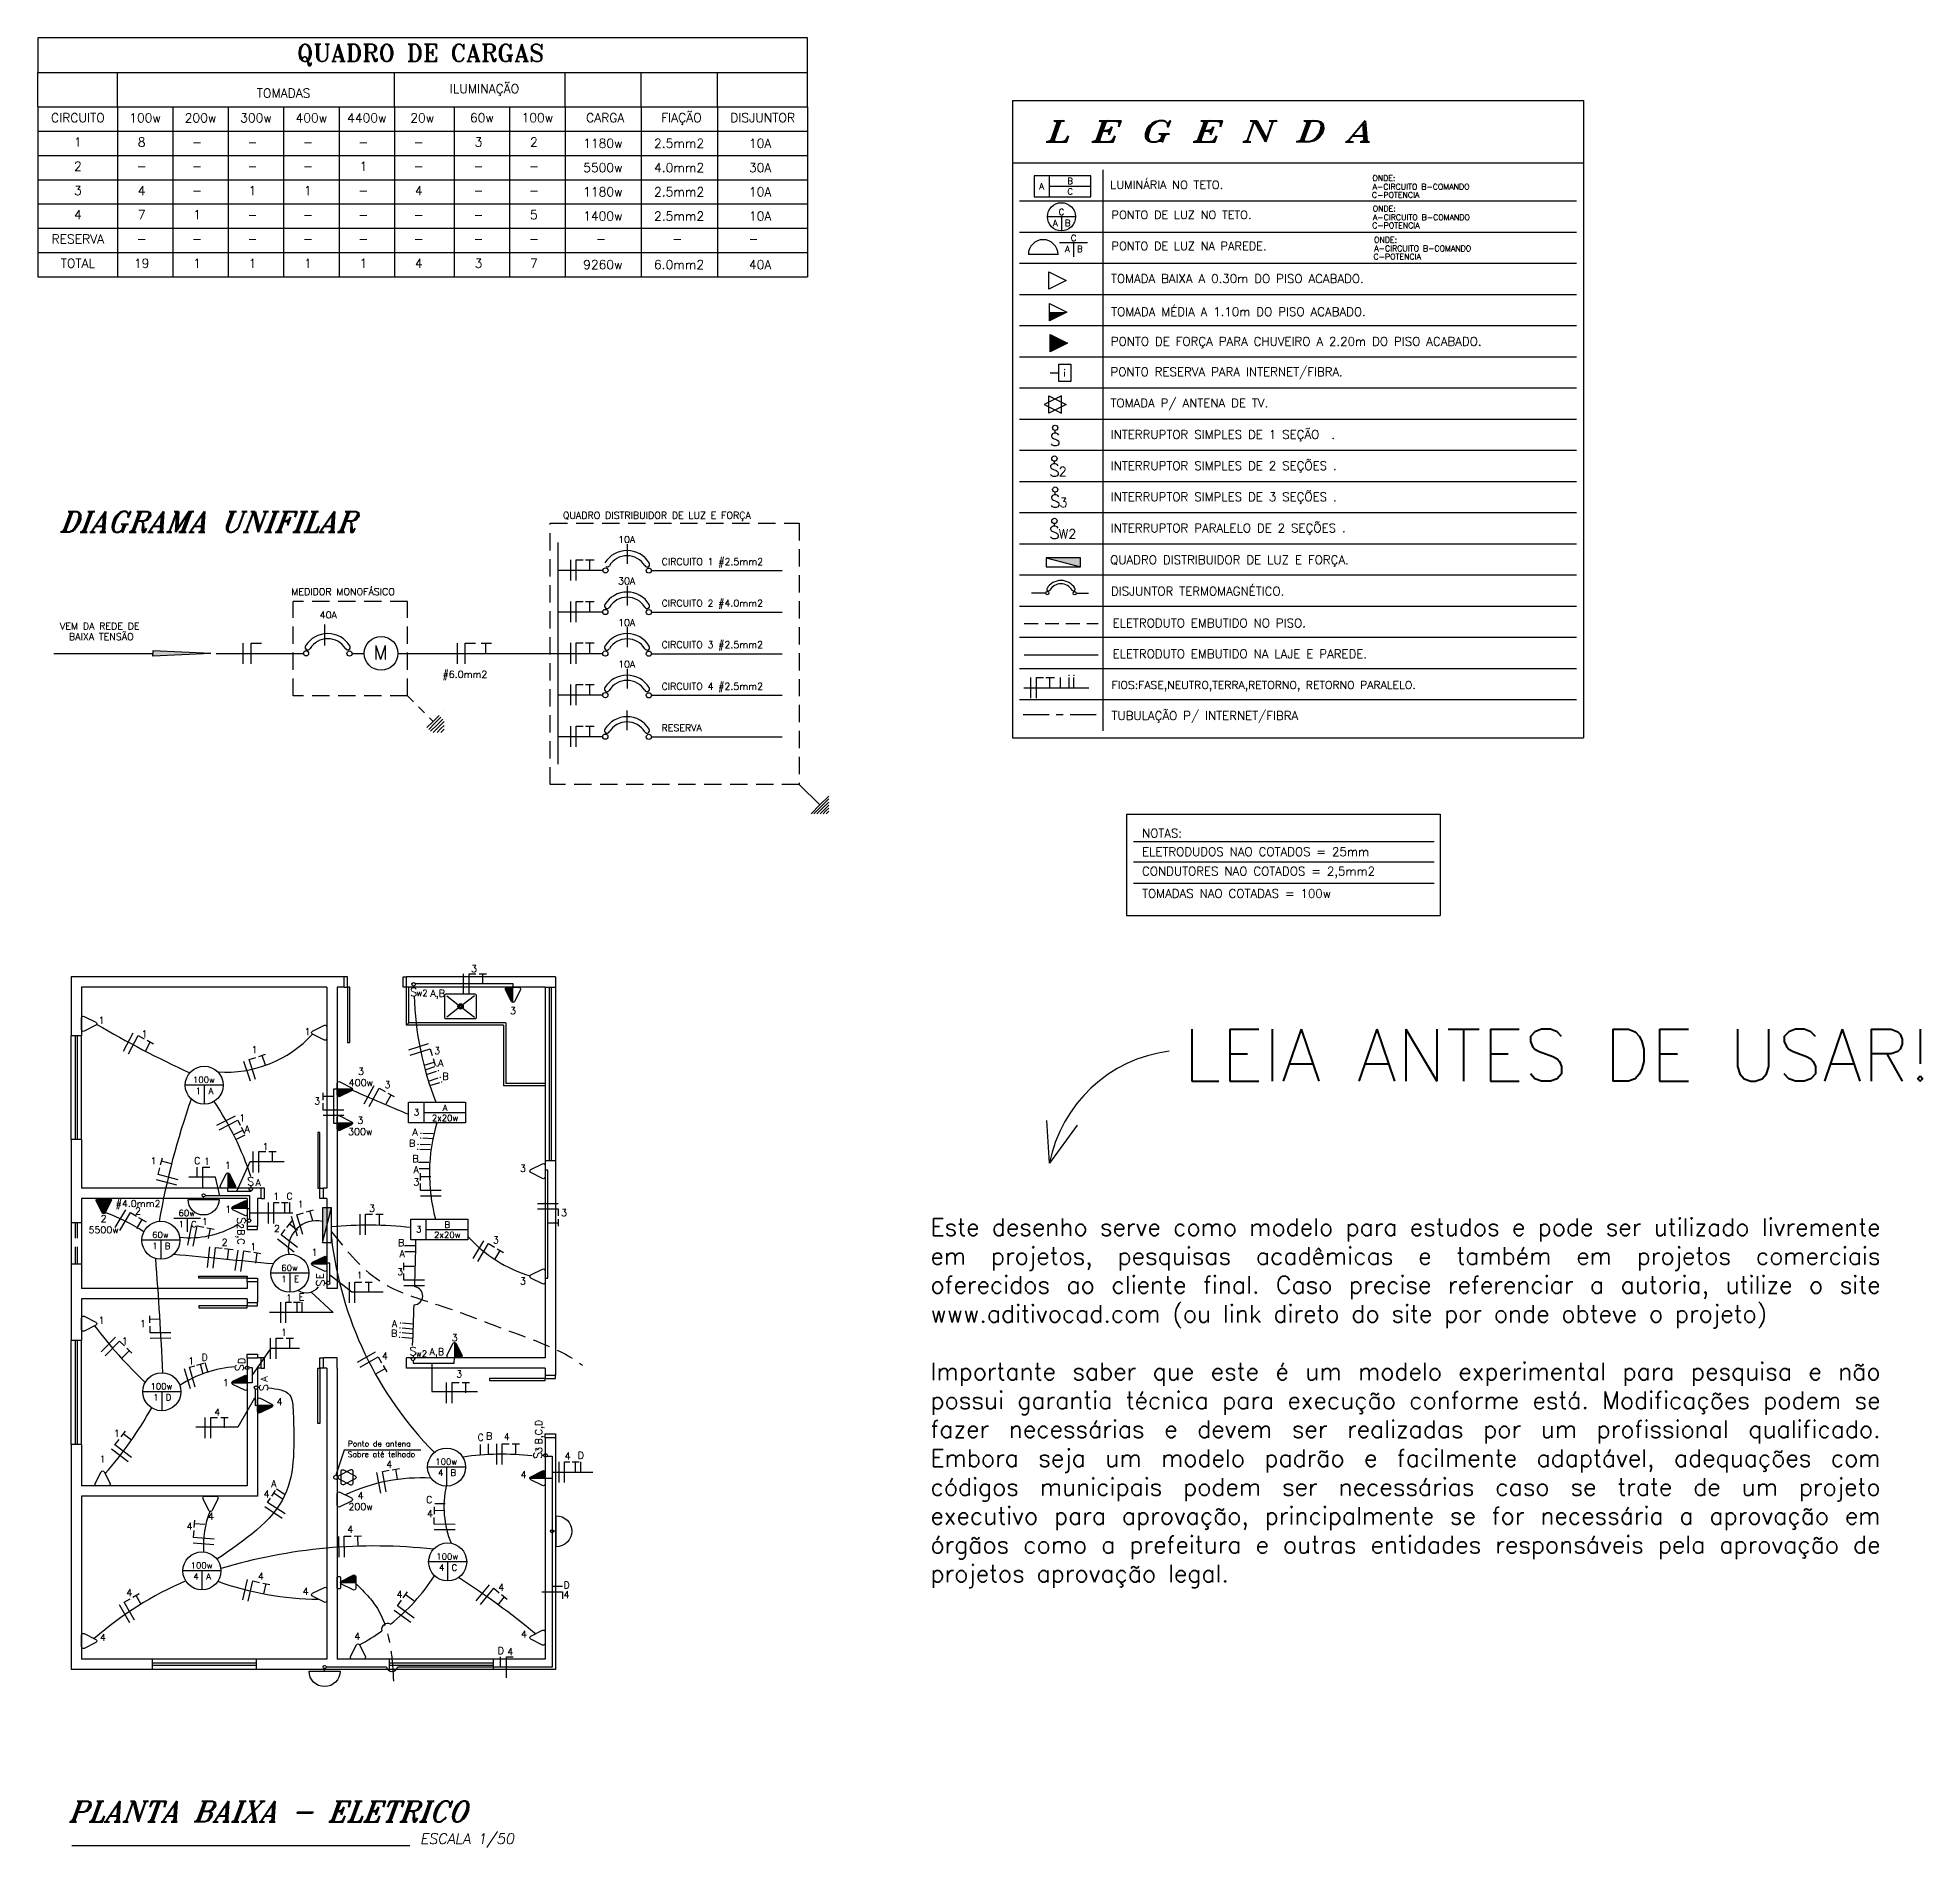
# Model space of a CAD drawing. Extents: x -22.8 to 4.4, y -6.9 to 19.2.
import ezdxf
from ezdxf.enums import TextEntityAlignment as Align

# ---------------------------------------------------------------- set-up
doc = ezdxf.new("R2010")
doc.units = 0
doc.header["$MEASUREMENT"] = 0
doc.linetypes.add('CENTER2', pattern=[1.125, 0.75, -0.125, 0.125, -0.125])
doc.linetypes.add('HIDDEN', pattern=[0.375, 0.25, -0.125])
doc.layers.get('0').update_dxf_attribs({"linetype": 'CONTINUOUS'})
for name, color, linetype in [('BANHO_COZINHA', 7, 'CONTINUOUS'), ('COTAS', 1, 'CONTINUOUS'), ('DIAGRAMA', 5, 'CONTINUOUS'), ('ELETRODUTOS', 5, 'CONTINUOUS'), ('FIACAO', 1, 'CONTINUOUS'), ('JANELAS', 7, 'CONTINUOUS'), ('LEGENDA', 5, 'CONTINUOUS'), ('LUMINARIAS', 6, 'CONTINUOUS'), ('PAREDE', 7, 'CONTINUOUS'), ('PAREDE-BAIXA', 7, 'CONTINUOUS'), ('PORTAS', 7, 'CONTINUOUS'), ('TEXTO0', 7, 'CONTINUOUS'), ('TEXTO1', 2, 'CONTINUOUS'), ('TEXTO2', 6, 'CONTINUOUS'), ('TOMADAS', 6, 'CONTINUOUS')]:
    doc.layers.add(name, color=color, linetype=linetype)
doc.styles.add('ROMANS', font='romans', dxfattribs={"height": 0.18})
doc.styles.add('ROMANT', font='romant', dxfattribs={"height": 0.6})
doc.styles.add('TEXTO0', font='romans.shx')
doc.styles.add('TEXTO1', font='romant.shx')

msp = doc.modelspace()

# ---------------------------------------------------------------- texts
at = {"layer": 'COTAS', "style": 'TEXTO0'}
msp.add_text('LEIA ANTES DE USAR!', height=0.75, dxfattribs=at).set_placement((-6.244, 4.158))
at = {"layer": 'DIAGRAMA', "style": 'TEXTO0'}
msp.add_text('M', height=0.2, dxfattribs=at).set_placement((-17.931, 10.248))
at = {"layer": 'TEXTO0'}
for s, height, style, p in [('ILUMINAÇÃO', 0.13, 'TEXTO1', (-16.328, 18.484)), ('TOMADAS', 0.13, 'TEXTO1', (-19.227, 18.422)), ('CIRCUITO', 0.13, 'TEXTO1', (-22.197, 18.066)), ('100w', 0.13, 'TEXTO1', (-21.226, 18.065)), ('200w', 0.13, 'TEXTO1', (-20.426, 18.065)), ('300w', 0.13, 'TEXTO1', (-19.626, 18.065)), ('400w', 0.13, 'TEXTO1', (-18.826, 18.065)), ('4400w', 0.13, 'TEXTO1', (-18.026, 18.065)), ('20w', 0.13, 'TEXTO1', (-17.226, 18.065)), ('60w', 0.13, 'TEXTO1', (-16.364, 18.066)), ('100w', 0.13, 'TEXTO1', (-15.564, 18.066)), ('CARGA', 0.13, 'TEXTO1', (-14.585, 18.066)), ('FIAÇÃO', 0.13, 'TEXTO1', (-13.485, 18.066)), ('DISJUNTOR', 0.13, 'TEXTO1', (-12.313, 18.068)), ('1', 0.13, 'TEXTO1', (-22.197, 17.716)), ('8', 0.13, 'TEXTO1', (-21.276, 17.716)), ('-', 0.13, 'TEXTO1', (-20.476, 17.716)), ('-', 0.13, 'TEXTO1', (-19.676, 17.716)), ('-', 0.13, 'TEXTO1', (-18.876, 17.716)), ('-', 0.13, 'TEXTO1', (-18.076, 17.716)), ('-', 0.13, 'TEXTO1', (-17.276, 17.716)), ('3', 0.13, 'TEXTO1', (-16.414, 17.716)), ('2', 0.13, 'TEXTO1', (-15.614, 17.716)), ('1180w', 0.13, 'TEXTO1', (-14.618, 17.697)), ('2.5mm2', 0.13, 'TEXTO1', (-13.518, 17.697)), ('10A', 0.13, 'TEXTO1', (-12.348, 17.697)), ('2', 0.13, 'TEXTO1', (-22.197, 17.366)), ('1', 0.13, 'TEXTO1', (-18.076, 17.366)), ('5500w', 0.13, 'TEXTO1', (-14.618, 17.347)), ('4.0mm2', 0.13, 'TEXTO1', (-13.518, 17.347)), ('30A', 0.13, 'TEXTO1', (-12.348, 17.347)), ('-', 0.13, 'TEXTO1', (-21.276, 17.366)), ('-', 0.13, 'TEXTO1', (-20.476, 17.366)), ('-', 0.13, 'TEXTO1', (-19.676, 17.366)), ('-', 0.13, 'TEXTO1', (-18.876, 17.366)), ('-', 0.13, 'TEXTO1', (-17.276, 17.366)), ('-', 0.13, 'TEXTO1', (-16.414, 17.366)), ('-', 0.13, 'TEXTO1', (-15.614, 17.366)), ('B', 0.09, 'TEXTO0', (-7.873, 17.152)), ('3', 0.13, 'TEXTO1', (-22.197, 17.016)), ('4', 0.13, 'TEXTO1', (-21.276, 17.016)), ('-', 0.13, 'TEXTO1', (-20.476, 17.016)), ('1', 0.13, 'TEXTO1', (-19.676, 17.016)), ('1', 0.13, 'TEXTO1', (-18.876, 17.016)), ('-', 0.13, 'TEXTO1', (-18.076, 17.016)), ('4', 0.13, 'TEXTO1', (-17.276, 17.016)), ('-', 0.13, 'TEXTO1', (-16.414, 17.016)), ('-', 0.13, 'TEXTO1', (-15.614, 17.016)), ('1180w', 0.13, 'TEXTO1', (-14.618, 16.997)), ('2.5mm2', 0.13, 'TEXTO1', (-13.518, 16.997)), ('10A', 0.13, 'TEXTO1', (-12.348, 16.997)), ('A', 0.09, 'TEXTO0', (-8.285, 17.077)), ('C', 0.09, 'TEXTO0', (-7.873, 17.002)), ('4', 0.13, 'TEXTO1', (-22.197, 16.666)), ('7', 0.13, 'TEXTO1', (-21.276, 16.666)), ('1', 0.13, 'TEXTO1', (-20.476, 16.666)), ('-', 0.13, 'TEXTO1', (-19.676, 16.666)), ('-', 0.13, 'TEXTO1', (-18.876, 16.666)), ('-', 0.13, 'TEXTO1', (-18.076, 16.666)), ('-', 0.13, 'TEXTO1', (-17.276, 16.666)), ('-', 0.13, 'TEXTO1', (-16.414, 16.666)), ('5', 0.13, 'TEXTO1', (-15.614, 16.666)), ('1400w', 0.13, 'TEXTO1', (-14.619, 16.647)), ('2.5mm2', 0.13, 'TEXTO1', (-13.518, 16.647)), ('10A', 0.13, 'TEXTO1', (-12.348, 16.647)), ('C', 0.09, 'TEXTO0', (-7.999, 16.707)), ('RESERVA', 0.13, 'TEXTO1', (-22.197, 16.316)), ('A', 0.09, 'TEXTO0', (-8.089, 16.547)), ('B', 0.09, 'TEXTO0', (-7.909, 16.547)), ('C', 0.09, 'TEXTO0', (-7.823, 16.331)), ('-', 0.13, 'TEXTO1', (-21.276, 16.316)), ('-', 0.13, 'TEXTO1', (-20.476, 16.316)), ('-', 0.13, 'TEXTO1', (-19.676, 16.316)), ('-', 0.13, 'TEXTO1', (-18.876, 16.316)), ('-', 0.13, 'TEXTO1', (-18.076, 16.316)), ('-', 0.13, 'TEXTO1', (-17.276, 16.316)), ('-', 0.13, 'TEXTO1', (-16.414, 16.316)), ('-', 0.13, 'TEXTO1', (-15.614, 16.316)), ('-', 0.13, 'TEXTO1', (-14.644, 16.316)), ('-', 0.13, 'TEXTO1', (-13.544, 16.316)), ('-', 0.13, 'TEXTO1', (-12.444, 16.316)), ('A', 0.09, 'TEXTO0', (-7.913, 16.171)), ('B', 0.09, 'TEXTO0', (-7.733, 16.171)), ('TOTAL', 0.13, 'TEXTO1', (-22.197, 15.966)), ('19', 0.13, 'TEXTO1', (-21.276, 15.966)), ('1', 0.13, 'TEXTO1', (-20.476, 15.966)), ('1', 0.13, 'TEXTO1', (-19.676, 15.966)), ('1', 0.13, 'TEXTO1', (-18.876, 15.966)), ('1', 0.13, 'TEXTO1', (-18.076, 15.966)), ('4', 0.13, 'TEXTO1', (-17.276, 15.966)), ('3', 0.13, 'TEXTO1', (-16.414, 15.966)), ('7', 0.13, 'TEXTO1', (-15.614, 15.966)), ('9260w', 0.13, 'TEXTO1', (-14.619, 15.947)), ('6.0mm2', 0.13, 'TEXTO1', (-13.519, 15.947)), ('40A', 0.13, 'TEXTO1', (-12.349, 15.947))]:
    msp.add_text(s, height=height, dxfattribs=dict(at, style=style)).set_placement(p, align=Align.MIDDLE)
for s, height, style, p in [('LUMINÁRIA NO TETO.', 0.12, 'ROMANT', (-7.295, 17.038)), ('ONDE:', 0.0825, 'ROMANS', (-3.511, 17.154)), ('C-POTENCIA', 0.0825, 'ROMANS', (-3.518, 16.911)), ('A-CIRCUITO B-COMANDO', 0.0825, 'ROMANS', (-3.509, 17.029)), ('PONTO DE LUZ NO TETO.', 0.12, 'ROMANT', (-7.276, 16.605)), ('A-CIRCUITO B-COMANDO', 0.0825, 'ROMANS', (-3.504, 16.588)), ('ONDE:', 0.0825, 'ROMANS', (-3.506, 16.713)), ('C-POTENCIA', 0.0825, 'ROMANS', (-3.514, 16.47)), ('ONDE:', 0.0825, 'ROMANS', (-3.487, 16.263)), ('PONTO DE LUZ NA PAREDE.', 0.12, 'ROMANT', (-7.276, 16.155)), ('C-POTENCIA', 0.0825, 'ROMANS', (-3.495, 16.02)), ('A-CIRCUITO B-COMANDO', 0.0825, 'ROMANS', (-3.485, 16.138)), ('TOMADA BAIXA A 0.30m DO PISO ACABADO.', 0.125, 'ROMANT', (-7.284, 15.682)), ('TOMADA MÉDIA A 1.10m DO PISO ACABADO.', 0.125, 'ROMANT', (-7.281, 15.204)), ('PONTO DE FORÇA PARA CHUVEIRO A 2.20m DO PISO ACABADO.', 0.125, 'ROMANT', (-7.287, 14.775)), ('PONTO RESERVA PARA INTERNET/FIBRA.', 0.125, 'ROMANT', (-7.291, 14.336)), ('TOMADA P/ ANTENA DE TV.', 0.125, 'ROMANT', (-7.291, 13.886)), ('INTERRUPTOR SIMPLES DE 1 SEÇÃO  .', 0.125, 'ROMANT', (-7.288, 13.431)), ('INTERRUPTOR SIMPLES DE 2 SEÇÕES .', 0.125, 'ROMANT', (-7.288, 12.981)), ('INTERRUPTOR SIMPLES DE 3 SEÇÕES .', 0.125, 'ROMANT', (-7.288, 12.531)), ('QUADRO DISTRIBUIDOR DE LUZ E FORÇA', 0.1, 'TEXTO0', (-15.196, 12.276)), ('INTERRUPTOR PARALELO DE 2 SEÇÕES .', 0.125, 'ROMANT', (-7.288, 12.081)), ('CIRCUITO 1 #2.5mm2', 0.1, 'TEXTO0', (-13.771, 11.609)), ('QUADRO DISTRIBUIDOR DE LUZ E FORÇA.', 0.125, 'ROMANT', (-7.296, 11.622)), ('MEDIDOR MONOFÁSICO', 0.1, 'TEXTO0', (-19.117, 11.173)), ('DISJUNTOR TERMOMAGNÉTICO.', 0.125, 'ROMANT', (-7.284, 11.169)), ('CIRCUITO 2 #4.0mm2', 0.1, 'TEXTO0', (-13.772, 11.009)), ('VEM DA REDE DE', 0.1, 'TEXTO0', (-22.455, 10.677)), ('BAIXA TENSÃO', 0.1, 'TEXTO0', (-22.326, 10.525)), ('ELETRODUTO EMBUTIDO NO PISO.', 0.125, 'ROMANT', (-7.262, 10.709)), ('CIRCUITO 3 #2.5mm2', 0.1, 'TEXTO0', (-13.772, 10.409)), ('ELETRODUTO EMBUTIDO NA LAJE E PAREDE.', 0.125, 'ROMANT', (-7.262, 10.264)), ('#6.0mm2', 0.1, 'TEXTO0', (-16.933, 9.982)), ('CIRCUITO 4 #2.5mm2', 0.1, 'TEXTO0', (-13.772, 9.809)), ('FIOS:FASE,NEUTRO,TERRA,RETORNO, RETORNO PARALELO.', 0.115, 'ROMANT', (-7.276, 9.82)), ('TUBULAÇÃO P/ INTERNET/FIBRA', 0.125, 'ROMANT', (-7.276, 9.373)), ('RESERVA', 0.1, 'TEXTO0', (-13.772, 9.209)), ('NOTAS:', 0.125, 'ROMANT', (-6.836, 7.675)), ('ELETRODUDOS NAO COTADOS = 25mm', 0.125, 'ROMANT', (-6.836, 7.408)), ('CONDUTORES NAO COTADOS = 2,5mm2', 0.125, 'ROMANT', (-6.836, 7.127)), ('TOMADAS NAO COTADAS = 100w', 0.125, 'ROMANT', (-6.836, 6.805)), ('A,B', 0.1, 'TEXTO0', (-17.109, 5.377)), ('A', 0.1, 'TEXTO0', (-19.632, 2.645)), ('A,B', 0.1, 'TEXTO0', (-17.121, 0.203)), ('Ponto de antena', 0.08, 'TEXTO0', (-18.301, -1.115)), ('Sobre até telhado', 0.08, 'TEXTO0', (-18.301, -1.268))]:
    msp.add_text(s, height=height, dxfattribs=dict(at, style=style)).set_placement(p)
at = {"layer": 'TEXTO0', "style": 'TEXTO0'}
for s, p in [('10A', (-14.275, 11.928)), ('30A', (-14.275, 11.328)), ('40A', (-18.582, 10.84)), ('10A', (-14.275, 10.728)), ('10A', (-14.275, 10.128)), ('3', (-16.478, 5.731)), ('3', (-15.916, 5.128)), ('1', (-21.857, 4.987)), ('1', (-18.882, 4.823)), ('1', (-21.236, 4.789)), ('1', (-19.648, 4.562)), ('3', (-17.01, 4.547)), ('A', (-16.96, 4.372)), ('400w', (-18.111, 4.088)), ('3', (-18.111, 4.25)), ('3', (-17.727, 4.057)), ('B', (-16.89, 4.178)), ('3', (-18.742, 3.823)), ('1', (-19.824, 3.578)), ('3', (-18.12, 3.543)), ('A', (-19.752, 3.416)), ('300w', (-18.12, 3.381)), ('B', (-17.371, 3.213)), ('A', (-17.33, 3.374)), ('1', (-21.105, 2.958)), ('C', (-20.474, 2.959)), ('1', (-20.333, 2.95)), ('1', (-20.032, 2.894)), ('1', (-19.49, 3.164)), ('B', (-17.322, 2.988)), ('A', (-17.313, 2.83)), ('3', (-17.311, 2.651)), ('3', (-15.773, 2.85)), ('#4.0mm2', (-21.328, 2.342)), ('1', (-19.336, 2.444)), ('C', (-19.141, 2.448)), ('2', (-21.824, 2.124)), ('2', (-21.328, 2.233)), ('1', (-20.363, 2.082)), ('1', (-20.028, 2.258)), ('1', (-18.981, 2.333)), ('3', (-17.95, 2.271)), ('3', (-15.179, 2.21)), ('5500w', (-21.824, 1.962)), ('2', (-19.324, 1.981)), ('3', (-16.163, 1.815)), ('2', (-20.078, 1.78)), ('1', (-19.666, 1.718)), ('1', (-18.781, 1.636)), ('B', (-17.53, 1.775)), ('A', (-17.515, 1.619)), ('1', (-18.129, 1.308)), ('3', (-17.545, 1.356)), ('E', (-18.969, 0.991)), ('3', (-15.773, 1.223)), ('1', (-19.149, 0.977)), ('1', (-21.857, 0.657)), ('1', (-21.258, 0.607)), ('1', (-19.222, 0.481)), ('A', (-17.625, 0.606)), ('B', (-17.631, 0.47)), ('1', (-21.519, 0.356)), ('3', (-16.758, 0.405)), ('1', (-20.563, 0.068)), ('D', (-20.367, 0.123)), ('4', (-17.765, 0.14)), ('1', (-20.062, -0.243)), ('3', (-16.693, -0.118)), ('4', (-19.286, -0.517)), ('4', (-20.187, -0.67)), ('1', (-21.635, -0.975)), ('C', (-16.383, -1.032)), ('B', (-16.259, -1.015)), ('4', (-16.006, -1.023)), ('1', (-21.84, -1.348)), ('4', (-17.702, -1.423)), ('4', (-15.127, -1.303)), ('D', (-14.937, -1.295)), ('A', (-19.368, -1.703)), ('4', (-15.765, -1.574)), ('4', (-19.474, -1.853)), ('4', (-18.115, -1.874)), ('C', (-17.125, -1.933)), ('4', (-20.275, -2.173)), ('200w', (-18.115, -2.035)), ('4', (-17.114, -2.135)), ('4', (-20.584, -2.316)), ('4', (-18.267, -2.361)), ('4', (-19.556, -3.038)), ('4', (-21.454, -3.276)), ('4', (-18.909, -3.256)), ('4', (-17.555, -3.298)), ('4', (-16.086, -3.197)), ('4', (-15.142, -3.303)), ('D', (-15.142, -3.164)), ('4', (-18.162, -3.907)), ('4', (-15.757, -3.875)), ('4', (-21.837, -3.923)), ('D', (-16.091, -4.113)), ('4', (-15.957, -4.128))]:
    msp.add_text(s, height=0.1, dxfattribs=at).set_placement(p, align=Align.CENTER)
for s, rotation, p in [('B,C', 270, (-19.894, 2.022)), ('E', 90, (-18.652, 1.302)), ('D', 90, (-19.783, 0.075)), ('A', 90, (-19.458, -0.18)), ('B,C,D', 90, (-15.494, -1.087))]:
    msp.add_text(s, height=0.1, rotation=rotation, dxfattribs=at).set_placement(p)
at = {"layer": 'TEXTO0', "style": 'ROMANT', "oblique": 10}
msp.add_text('ESCALA 1/50', height=0.15, dxfattribs=at).set_placement((-16.578, -6.788), align=Align.MIDDLE)
at = {"layer": 'TEXTO1', "insert": (-9.889, 2.177), "char_height": 0.25, "width": 14.85738, "attachment_point": 1, "style": 'TEXTO0'}
msp.add_mtext('\\pxqj;Este desenho serve como modelo para estudos e pode ser utilizado livremente em projetos, pesquisas acadêmicas e também em projetos comerciais oferecidos ao cliente final. Caso precise referenciar a autoria, utilize o site www.aditivocad.com (ou link direto do site por onde obteve o projeto)^J^JImportante saber que este é um modelo experimental para pesquisa e não possui garantia técnica para execução conforme está. Modificações podem se fazer necessárias e devem ser realizadas por um profissional qualificado. Embora seja um modelo padrão e facilmente adaptável, adequações com códigos municipais podem ser necessárias caso se trate de um projeto executivo para aprovação, principalmente se for necessária a aprovação em órgãos como a prefeitura e outras entidades responsáveis pela aprovação de projetos aprovação legal.', dxfattribs=at)
at = {"layer": 'TEXTO2', "style": 'TEXTO1'}
msp.add_text('QUADRO DE CARGAS', height=0.25, dxfattribs=at).set_placement((-17.251, 18.972), align=Align.MIDDLE)
at = {"layer": 'TEXTO2', "style": 'ROMANT', "oblique": 20, "width": 1.5}
msp.add_text('L E G E N D A ', height=0.3, dxfattribs=at).set_placement((-8.256, 17.721))
at = {"layer": 'TEXTO2', "style": 'ROMANT', "oblique": 20}
for s, p in [('DIAGRAMA UNIFILAR', (-22.473, 12.084)), ('PLANTA BAIXA - ELETRICO', (-22.343, -6.535))]:
    msp.add_text(s, height=0.3, dxfattribs=at).set_placement(p)
at = {"layer": 'TOMADAS', "color": 6, "style": 'TEXTO0'}
msp.add_text('i', height=0.1, dxfattribs=at).set_placement((-7.97, 14.33))
at = {"layer": 'TOMADAS', "style": 'ROMANT'}
for height, p in [(0.18, (-8.09, 13.422)), (0.18, (-8.101, 12.979)), (0.18, (-8.09, 12.532)), (0.18, (-8.101, 12.079)), (0.12, (-17.36, 0.26))]:
    msp.add_text('S', height=height, dxfattribs=at).set_placement(p, align=Align.MIDDLE)
for s, height, p in [('2', 0.135, (-8.039, 12.891)), ('3', 0.135, (-8.028, 12.444)), ('W2', 0.135, (-8.039, 11.991)), ('w2', 0.09, (-17.318, 0.179))]:
    msp.add_text(s, height=height, dxfattribs=at).set_placement(p)
msp.add_text('S', height=0.12, rotation=90, dxfattribs=at).set_placement((-15.558, -1.243), align=Align.MIDDLE)
msp.add_text('3', height=0.09, rotation=90, dxfattribs=at).set_placement((-15.496, -1.201))

# ---------------------------------------------------------------- blocks, each defined once
blk = doc.blocks.new('TM_B')
at = {"layer": 'TOMADAS', "color": 6}
blk.add_lwpolyline([(0, -0.169), (0, 0.169, -0.557537), (0.072, 0.214), (0.411, 0.045, -0.618034), (0.411, -0.045), (0.072, -0.214, -0.557537)], format="xyb", close=True, dxfattribs=at)
blk = doc.blocks.new('TM_M')
at = {"layer": 'TOMADAS', "linetype": 'Continuous'}
blk.add_hatch(color=256, dxfattribs=at).paths.add_polyline_path([(0.411, -0.045, 0.284079), (0.438, 0), (0, 0), (0, -0.169, 0.557537), (0.072, -0.214)])
at = {"layer": 'TOMADAS'}
blk.add_line((0.438, 0), (0, 0), dxfattribs=at)
at = {"layer": 'TOMADAS', "color": 6}
blk.add_lwpolyline([(0, -0.169), (0, 0.169, -0.557537), (0.072, 0.214), (0.411, 0.045, -0.618034), (0.411, -0.045), (0.072, -0.214, -0.557537)], format="xyb", close=True, dxfattribs=at)
blk = doc.blocks.new('LUM_INC')
at = {"layer": 'LUMINARIAS'}
blk.add_circle((0, 0), 0.549, dxfattribs=at)
at = {"layer": 'TEXTO0'}
for p, q in [((0.549, 0), (-0.549, 0)), ((0, 0), (0, -0.549))]:
    blk.add_line(p, q, dxfattribs=at)
at = {"layer": 'TEXTO0', "style": 'TEXTO0'}
for tag, p in [('C', (-0.01, 0.156)), ('A', (-0.17, -0.164)), ('B', (0.194, -0.164))]:
    blk.add_attdef(tag, text='', height=0.18, dxfattribs=at).set_placement(p, align=Align.MIDDLE)
blk = doc.blocks.new('INT_1')
at = {"layer": 'TOMADAS'}
blk.add_line((0, -0.104), (0, -0.051), dxfattribs=at)
blk.add_circle((0, 0), 0.0508, dxfattribs=at)
at = {"layer": 'TOMADAS', "style": 'ROMANT'}
blk.add_text('S', height=0.24, dxfattribs=at).set_placement((-0.001, -0.224), align=Align.MIDDLE)
blk = doc.blocks.new('LUM_ARAN')
at = {"layer": 'LUMINARIAS'}
blk.add_line((0, 0.121), (0, 0.044), dxfattribs=at)
blk.add_lwpolyline([(0.448, 0.121), (-0.448, 0.121, -1)], format="xyb", close=True, dxfattribs=at)
blk.add_circle((0, 0), 0.0442, dxfattribs=at)
blk = doc.blocks.new('POT_ARAN')
at = {"layer": 'TEXTO0'}
for p, q in [((0.382, 0), (-0.382, 0)), ((0, 0), (0, -0.382))]:
    blk.add_line(p, q, dxfattribs=at)
at = {"layer": 'TEXTO0', "style": 'TEXTO0'}
for tag, p in [('C', (-0.01, 0.156)), ('A', (-0.17, -0.164)), ('B', (0.194, -0.164))]:
    blk.add_attdef(tag, text='', height=0.18, dxfattribs=at).set_placement(p, align=Align.MIDDLE)
blk = doc.blocks.new('INT_2')
at = {"layer": 'TOMADAS'}
blk.add_line((0, -0.104), (0, -0.051), dxfattribs=at)
blk.add_circle((0, 0), 0.0508, dxfattribs=at)
at = {"layer": 'TOMADAS', "style": 'ROMANT'}
blk.add_text('S', height=0.24, dxfattribs=at).set_placement((-0.001, -0.224), align=Align.MIDDLE)
blk.add_text('2', height=0.18, dxfattribs=at).set_placement((0.082, -0.34))
blk = doc.blocks.new('QDLF')
at = {"layer": 'TOMADAS'}
blk.add_line((-0.5, 0.13), (0.5, -0.13), dxfattribs=at)
blk.add_lwpolyline([(-0.5, -0.13), (0.5, -0.13), (0.5, 0.13), (-0.5, 0.13)], close=True, dxfattribs=at)
blk.add_solid([(0.5, -0.13), (0.5, 0.13), (0.5, -0.13), (-0.5, 0.13)], dxfattribs=at)
blk = doc.blocks.new('APR_A')
at = {"layer": 'TOMADAS', "linetype": 'Continuous'}
blk.add_hatch(color=6, dxfattribs=at).paths.add_polyline_path([(0.071, 0.215, 0.557537), (-0.002, 0.17), (-0.002, -0.168, 0.557537), (0.071, -0.213), (0.409, -0.044, 0.618034), (0.409, 0.046)])
at = {"layer": 'TOMADAS', "color": 6}
blk.add_lwpolyline([(-0.002, -0.168), (-0.002, 0.17, -0.557537), (0.071, 0.215), (0.409, 0.046, -0.618034), (0.409, -0.044), (0.071, -0.213, -0.557537)], format="xyb", close=True, dxfattribs=at)
blk = doc.blocks.new('LUM_FLUO')
at = {"layer": 'LUMINARIAS'}
blk.add_lwpolyline([(-1.05, -0.303), (-1.05, 0.297), (0.6, 0.297), (0.6, -0.303)], close=True, dxfattribs=at)
at = {"layer": 'TEXTO0'}
for p, q in [((-0.6, -0.303), (-0.6, 0.297)), ((-0.6, 0), (0.6, 0))]:
    blk.add_line(p, q, dxfattribs=at)
at = {"layer": 'TEXTO0', "style": 'TEXTO0'}
for tag, p in [('A', (-0.817, 0.002)), ('B', (0.008, 0.133)), ('C', (0.008, -0.159))]:
    blk.add_attdef(tag, text='', height=0.18, dxfattribs=at).set_placement(p, align=Align.MIDDLE)
blk = doc.blocks.new('INT_W2')
at = {"layer": 'TOMADAS'}
blk.add_line((0, -0.104), (0, -0.051), dxfattribs=at)
blk.add_circle((0, 0), 0.0508, dxfattribs=at)
at = {"layer": 'TOMADAS', "style": 'ROMANT'}
blk.add_text('S', height=0.24, dxfattribs=at).set_placement((-0.001, -0.224), align=Align.MIDDLE)
blk.add_text('w2', height=0.18, dxfattribs=at).set_placement((0.082, -0.34))
blk = doc.blocks.new('TM_TV')
at = {"layer": 'TOMADAS', "color": 6}
for points in [[(0.498, -0.169), (0.498, 0.169, 0.557537), (0.425, 0.214), (0.087, 0.045, 0.618034), (0.087, -0.044), (0.425, -0.214, 0.557537)], [(0.15, -0.169), (0.15, 0.169, -0.557537), (0.222, 0.214), (0.56, 0.045, -0.618034), (0.56, -0.044), (0.222, -0.214, -0.557537)]]:
    blk.add_lwpolyline(points, format="xyb", close=True, dxfattribs=at)
at = {"layer": 'TOMADAS'}
blk.add_circle((0, 0), 0.0596, dxfattribs=at)
blk = doc.blocks.new('T_TELM')
at = {"layer": 'TOMADAS', "linetype": 'Continuous'}
blk.add_hatch(color=256, dxfattribs=at).paths.add_polyline_path([(-0.124, -0.045, 0.284079), (-0.096, 0), (-0.535, 0), (-0.535, -0.169, 0.557537), (-0.462, -0.214)])
at = {"layer": 'TOMADAS'}
blk.add_line((-0.096, 0), (-0.535, 0), dxfattribs=at)
at = {"layer": 'TOMADAS', "color": 6}
for points in [[(-0.535, -0.169), (-0.535, 0.169, -0.557537), (-0.462, 0.214), (-0.124, 0.045, -0.618034), (-0.124, -0.045), (-0.462, -0.214, -0.557537)], [(-0.034, -0.179), (-0.063, -0.179, -0.414214), (-0.096, -0.145), (-0.096, 0.145, -0.414214), (-0.063, 0.179), (-0.034, 0.179, -0.414214), (0, 0.145), (0, -0.145, -0.414214)]]:
    blk.add_lwpolyline(points, format="xyb", close=True, dxfattribs=at)

# ---------------------------------------------------------------- linework, layer by layer
for p, q in [((-14.27, 11.911), (-14.27, 11.625)), ((-13.959, 11.588), (-13.963, 11.585)), ((-14.27, 11.311), (-14.27, 11.025)), ((-8.198, 11.237), (-8.201, 11.239)), ((-7.811, 11.24), (-7.814, 11.238)), ((-14.574, 10.983), (-14.578, 10.986)), ((-13.959, 10.988), (-13.964, 10.985)), ((-14.27, 10.711), (-14.27, 10.425)), ((-18.894, 10.386), (-18.899, 10.388)), ((-18.28, 10.39), (-18.284, 10.387)), ((-14.574, 10.383), (-14.579, 10.386)), ((-13.96, 10.388), (-13.964, 10.385)), ((-14.27, 10.111), (-14.27, 9.825)), ((-14.575, 9.783), (-14.579, 9.786)), ((-13.96, 9.788), (-13.964, 9.785)), ((-14.271, 9.511), (-14.271, 9.225)), ((-14.575, 9.183), (-14.579, 9.186)), ((-13.96, 9.188), (-13.964, 9.185)), ((-11.783, 8.443), (-11.486, 8.146)), ((-11.486, 8.146), (-11.359, 8.273)), ((-11.465, 8.126), (-11.359, 8.232)), ((-11.443, 8.104), (-11.359, 8.188)), ((-11.486, 8.146), (-11.613, 8.019)), ((-11.465, 8.126), (-11.572, 8.019)), ((-11.443, 8.104), (-11.528, 8.019)), ((-11.421, 8.082), (-11.484, 8.019)), ((-11.399, 8.06), (-11.44, 8.019)), ((-11.421, 8.082), (-11.359, 8.144)), ((-11.399, 8.06), (-11.359, 8.1)), ((-11.377, 8.038), (-11.396, 8.019)), ((-11.377, 8.038), (-11.359, 8.056))]:
    msp.add_line(p, q)
at = {"linetype": 'HIDDEN'}
for p, q in [((-19.09, 9.722), (-19.09, 11.084)), ((-17.441, 11.084), (-19.09, 11.084)), ((-17.441, 9.722), (-17.441, 11.084)), ((-17.441, 9.722), (-19.09, 9.722)), ((-16.934, 9.215), (-16.957, 9.192)), ((-16.934, 9.215), (-16.91, 9.239))]:
    msp.add_line(p, q, dxfattribs=at)
at = {"linetype": 'HIDDEN', "ltscale": 0.5}
for p, q in [((-17.441, 9.722), (-17.07, 9.351)), ((-17.07, 9.351), (-17.229, 9.192)), ((-17.044, 9.325), (-17.177, 9.192)), ((-17.016, 9.298), (-17.122, 9.192)), ((-17.07, 9.351), (-16.91, 9.51)), ((-16.989, 9.27), (-17.067, 9.192)), ((-17.044, 9.325), (-16.91, 9.459)), ((-17.016, 9.298), (-16.91, 9.404)), ((-16.989, 9.27), (-16.91, 9.349)), ((-16.961, 9.243), (-16.91, 9.294)), ((-16.961, 9.243), (-17.012, 9.192))]:
    msp.add_line(p, q, dxfattribs=at)
for centre, radius in [((-14.582, 11.532), 0.0375), ((-13.954, 11.529), 0.0375), ((-8.203, 11.205), 0.0236), ((-7.808, 11.203), 0.0236), ((-14.583, 10.932), 0.0375), ((-13.955, 10.929), 0.0375), ((-18.903, 10.334), 0.0375), ((-18.275, 10.331), 0.0375), ((-14.583, 10.332), 0.0375), ((-13.955, 10.329), 0.0375), ((-14.583, 9.732), 0.0375), ((-13.955, 9.729), 0.0375), ((-14.583, 9.132), 0.0375), ((-13.955, 9.129), 0.0375)]:
    msp.add_circle(centre, radius)
for centre, radius, start, end in [((-14.269, 11.445), 0.374, 31.4888, 148.7056), ((-14.269, 11.445), 0.299, 31.479, 148.7459), ((-14.559, 11.621), 0.04, 241.4414, 328.7459), ((-13.98, 11.622), 0.04, 211.479, 300.8298), ((-13.984, 11.619), 0.04, 300.8298, 31.4888), ((-14.269, 10.845), 0.374, 31.4888, 148.7056), ((-8.186, 11.259), 0.0252, 148.7056, 241.4414), ((-8.006, 11.15), 0.236, 31.4888, 148.7056), ((-8.189, 11.261), 0.0252, 241.4414, 328.7459), ((-8.006, 11.15), 0.188, 31.479, 148.7459), ((-7.824, 11.262), 0.0252, 211.479, 300.8298), ((-7.826, 11.26), 0.0252, 300.8298, 31.4888), ((-14.555, 11.019), 0.04, 148.7056, 241.4414), ((-14.559, 11.021), 0.04, 241.4414, 328.7459), ((-14.269, 10.845), 0.299, 31.479, 148.7459), ((-13.98, 11.022), 0.04, 211.479, 300.8298), ((-13.984, 11.019), 0.04, 300.8298, 31.4888), ((-18.59, 10.247), 0.374, 31.4888, 148.7056), ((-14.269, 10.245), 0.374, 31.4888, 148.7056), ((-18.875, 10.421), 0.04, 148.7056, 241.4414), ((-18.88, 10.423), 0.04, 241.4414, 328.7459), ((-18.59, 10.247), 0.299, 31.479, 148.7459), ((-18.3, 10.424), 0.04, 211.479, 300.8298), ((-18.304, 10.422), 0.04, 300.8298, 31.4888), ((-14.555, 10.419), 0.04, 148.7056, 241.4414), ((-14.56, 10.421), 0.04, 241.4414, 328.7459), ((-14.269, 10.245), 0.299, 31.479, 148.7459), ((-13.98, 10.422), 0.04, 211.479, 300.8298), ((-13.984, 10.419), 0.04, 300.8298, 31.4888), ((-14.555, 9.819), 0.04, 148.7056, 241.4414), ((-14.27, 9.645), 0.374, 31.4888, 148.7056), ((-14.56, 9.821), 0.04, 241.4414, 328.7459), ((-14.27, 9.645), 0.299, 31.479, 148.7459), ((-13.98, 9.822), 0.04, 211.479, 300.8298), ((-13.985, 9.819), 0.04, 300.8298, 31.4888), ((-14.27, 9.045), 0.374, 31.4888, 148.7056), ((-14.27, 9.045), 0.299, 31.479, 148.7459), ((-14.556, 9.219), 0.04, 148.7056, 241.4414), ((-14.56, 9.221), 0.04, 241.4414, 328.7459), ((-13.981, 9.222), 0.04, 211.479, 300.8298), ((-13.985, 9.219), 0.04, 300.8298, 31.4888)]:
    msp.add_arc(centre, radius, start, end)
at = {"layer": 'BANHO_COZINHA'}
for p, q in [((-17.453, 4.965), (-17.453, 5.515)), ((-17.418, 5), (-17.418, 5.515)), ((-16.711, 5.207), (-16.872, 5.084)), ((-16.869, 5.389), (-16.711, 5.267)), ((-16.474, 5.391), (-16.634, 5.267)), ((-16.634, 5.207), (-16.474, 5.084)), ((-17.418, 5), (-17.453, 4.965)), ((-16.053, 4.965), (-17.453, 4.965)), ((-16.018, 5), (-17.418, 5)), ((-16.053, 4.965), (-16.053, 4.09)), ((-16.018, 5), (-16.018, 4.125)), ((-15.453, 4.09), (-16.053, 4.09)), ((-15.453, 4.125), (-16.018, 4.125))]:
    msp.add_line(p, q, dxfattribs=at)
msp.add_lwpolyline([(-16.623, 5.418), (-16.465, 5.418, -0.414214), (-16.447, 5.4), (-16.447, 5.075, -0.414214), (-16.465, 5.056), (-16.881, 5.056, -0.414214), (-16.899, 5.075), (-16.899, 5.4, -0.414214), (-16.881, 5.418), (-16.623, 5.418)], format="xyb", dxfattribs=at)
for radius in [0.0391, 0.024, 0.0147]:
    msp.add_circle((-16.673, 5.237), radius, dxfattribs=at)
at = {"layer": 'COTAS'}
msp.add_lwpolyline([(-7.772, 3.525), (-8.172, 2.977), (-8.211, 3.591)], dxfattribs=at)
msp.add_arc((-6.19, 2.585), 2.021, 97.1831, 168.8116, dxfattribs=at)
at = {"layer": 'DIAGRAMA'}
for p, q in [((-15.27, 11.934), (-15.271, 8.734)), ((-15.27, 11.534), (-14.62, 11.534)), ((-13.917, 11.529), (-12.029, 11.529)), ((-15.27, 10.934), (-14.62, 10.934)), ((-13.917, 10.929), (-12.029, 10.929)), ((-20.2, 10.334), (-18.941, 10.334)), ((-18.237, 10.334), (-18.064, 10.334)), ((-17.576, 10.334), (-17.441, 10.334)), ((-17.441, 10.334), (-15.27, 10.334)), ((-15.27, 10.334), (-14.62, 10.334)), ((-13.917, 10.329), (-12.029, 10.329)), ((-15.27, 9.734), (-14.621, 9.734)), ((-13.917, 9.729), (-12.029, 9.729)), ((-15.271, 9.134), (-14.621, 9.134)), ((-13.918, 9.129), (-12.03, 9.129))]:
    msp.add_line(p, q, dxfattribs=at)
msp.add_circle((-17.82, 10.334), 0.244, dxfattribs=at)
at = {"layer": 'ELETRODUTOS'}
for p, q in [((-8.221, 11.203), (-8.433, 11.203)), ((-7.784, 11.203), (-7.609, 11.203)), ((-8.535, 10.314), (-7.47, 10.314)), ((-8.543, 9.837), (-7.603, 9.837)), ((-15.448, -1.572), (-15.348, -1.572))]:
    msp.add_line(p, q, dxfattribs=at)
at = {"layer": 'ELETRODUTOS', "linetype": 'HIDDEN', "ltscale": 0.8}
msp.add_line((-8.535, 10.767), (-7.47, 10.767), dxfattribs=at)
at = {"layer": 'ELETRODUTOS', "linetype": 'CENTER2', "ltscale": 0.5}
msp.add_line((-8.55, 9.454), (-7.484, 9.454), dxfattribs=at)
at = {"layer": 'ELETRODUTOS'}
for points in [[(-17.327, 5.566), (-15.918, 5.566), (-15.916, 5.513)], [(-18.453, 4.045), (-18.505, 4.045), (-18.505, 3.552), (-18.453, 3.552)], [(-15.453, 1.313), (-15.411, 1.313), (-15.411, 2.873), (-15.453, 2.873)], [(-19.716, 2.168), (-19.716, 2.501), (-20.363, 2.501)], [(-19.701, 2.59), (-19.701, 2.564), (-20.034, 2.564), (-20.034, 2.615)], [(-19.753, 2.318), (-19.716, 2.318)], [(-18.561, 1.256), (-18.561, 1.53), (-18.603, 1.53)], [(-19.728, 0.024), (-19.683, 0.024), (-19.683, -0.198), (-19.753, -0.198)], [(-17.358, 0.122), (-17.358, 0.088), (-16.764, 0.088), (-16.762, 0.165)], [(-19.64, -0.288), (-19.64, -0.523), (-19.603, -0.521)], [(-15.425, -1.257), (-15.349, -1.257), (-15.349, -2.337), (-15.349, -4.302), (-17.584, -4.302)], [(-17.743, -4.302), (-18.618, -4.302)]]:
    msp.add_lwpolyline(points, dxfattribs=at)
for centre, radius, start, end in [((-12.882, 5.497), 4.46, 181.3597, 201.5847), ((-13.487, 19.485), 16.782, 239.8132, 244.986), ((-20.066, 6.006), 1.718, 266.3335, 317.0839), ((-10.522, 0.325), 10.655, 160.406, 170.2167), ((-23.873, 1.408), 4.394, 18.215, 33.9982), ((-7.136, 28.842), 27.182, 245.8958, 247.7573), ((-14.568, 2.828), 2.554, 163.4421, 194.9797), ((-22.69, -0.216), 2.631, 56.7026, 70.2524), ((-20.584, 3.243), 1.345, 263.8645, 300.5204), ((-18.754, 1.738), 0.406, 77.669, 191.1264), ((-18.006, -3.563), 5.642, 83.7581, 95.4056), ((-15.081, 3.278), 2.017, 222.5008, 253.0247), ((-38.611, -192.957), 195.425, 84.35133, 84.77584), ((-13.277, 2.514), 5.297, 186.6637, 224.5598), ((-92.984, 3.501), 75.685, 358.25037, 358.76342), ((-71.507, -2.361), 50.589, 2.6182, 4.4884), ((-18.897, 1.327), 0.223, 237.8742, 321.3248), ((-17.35, 1.06), 0.131, 273.3444, 82.9582), ((-92.984, 3.501), 75.685, 357.60678, 358.05216), ((-16.604, 4.678), 6.712, 217.1326, 226.4955), ((-19.837, -1.564), 1.599, 93.1766, 123.7425), ((-26.045, 2.2), 5.634, 318.8448, 330.7077), ((-16.071, -5.258), 4.03, 83.8812, 98.1311), ((-17.243, -4.114), 2.545, 86.7063, 115.3954), ((-15.502, -1.98), 1.411, 168.0157, 202.1403), ((-18.99, -2.552), 1.395, 159.0125, 183.5202), ((-17.917, -10.244), 7.692, 83.6426, 106.752), ((-19.58, -1.32), 3.029, 308.7725, 326.7308), ((-18.681, -7.627), 4.972, 113.1832, 131.2527), ((-18.697, 1.065), 4.384, 250.2766, 269.6032), ((-22.635, -12.272), 11.001, 50.1987, 57.3683), ((-19.58, -1.32), 3.029, 298.5678, 305.7868), ((-17.726, -3.756), 0.0858, 60.4177, 194.1416), ((-17.663, -4.282), 0.0821, 194.0262, 345.9738)]:
    msp.add_arc(centre, radius, start, end, dxfattribs=at)
at = {"layer": 'ELETRODUTOS', "linetype": 'HIDDEN'}
msp.add_open_spline([(-18.538, 1.983), (-18.308, 1.699), (-17.884, 1.178), (-16.898, 0.919), (-15.997, 0.547), (-15.212, 0.289), (-14.913, 0.057)], degree=3, knots=[0, 0, 0, 0, 1.066884, 1.961026, 2.940752, 4.117961, 4.117961, 4.117961, 4.117961], dxfattribs=at)
at = {"layer": 'ELETRODUTOS'}
msp.add_open_spline([(-19.444, -0.268), (-19.319, -0.284), (-19.098, -0.312), (-19.08, -0.984), (-19.029, -1.952), (-19.789, -2.47), (-20.189, -2.743)], degree=3, knots=[0, 0, 0, 0, 0.323253, 0.575287, 1.784342, 3.124166, 3.124166, 3.124166, 3.124166], dxfattribs=at)
at = {"layer": 'ELETRODUTOS', "linetype": 'CENTER2'}
msp.add_open_spline([(-18.186, -3.093), (-18.079, -3.198), (-17.829, -3.444), (-17.692, -3.904), (-17.656, -4.219), (-17.641, -4.503)], degree=3, knots=[0, 0, 0, 0, 0.442478, 1.040835, 1.388522, 1.388522, 1.388522, 1.388522], dxfattribs=at)
at = {"layer": 'FIACAO'}
for p, q in [((-16.405, 5.708), (-16.3, 5.708)), ((-21.198, 4.748), (-21.105, 4.699)), ((-19.587, 4.514), (-19.487, 4.547)), ((-17.069, 4.485), (-17.038, 4.385)), ((-18.658, 3.886), (-18.658, 3.991)), ((-17.721, 3.985), (-17.629, 3.935)), ((-19.888, 3.594), (-19.852, 3.523)), ((-19.949, 3.382), (-19.815, 3.45)), ((-19.838, 3.494), (-19.793, 3.405)), ((-21.002, 2.952), (-20.975, 3.054)), ((-19.9, 2.568), (-19.709, 2.997)), ((-19.709, 2.997), (-19.218, 2.997)), ((-19.441, 3.142), (-19.336, 3.142)), ((-20.21, 2.771), (-20.597, 2.771)), ((-20.15, 2.501), (-20.21, 2.771)), ((-17.253, 2.725), (-17.253, 2.83)), ((-19.094, 2.252), (-19.716, 2.252)), ((-19.37, 2.406), (-19.29, 2.406)), ((-19.259, 2.406), (-19.159, 2.406)), ((-19.209, 2.256), (-19.209, 2.406)), ((-18.898, 2.272), (-18.797, 2.302)), ((-17.898, 2.239), (-17.792, 2.239)), ((-20.333, 2.043), (-20.23, 2.023)), ((-15.262, 2.168), (-15.262, 2.063)), ((-19.659, 1.688), (-19.555, 1.672)), ((-16.145, 1.739), (-16.054, 1.685)), ((-18.563, 1.368), (-18.243, 1.116)), ((-17.493, 1.429), (-17.493, 1.534)), ((-18.834, 1.116), (-18.511, 0.818)), ((-18.243, 1.116), (-17.791, 1.116)), ((-18.052, 1.259), (-17.947, 1.259)), ((-18.511, 0.818), (-19.429, 0.818)), ((-19.194, 0.968), (-19.115, 0.968)), ((-19.083, 0.968), (-18.983, 0.968)), ((-19.033, 0.818), (-19.033, 0.968)), ((-21.156, 0.668), (-21.157, 0.773)), ((-21.491, 0.306), (-21.416, 0.232)), ((-19.683, -0.089), (-19.407, 0.306)), ((-19.407, 0.306), (-18.996, 0.306)), ((-19.189, 0.448), (-19.083, 0.448)), ((-20.584, 0.028), (-20.508, 0.049)), ((-20.478, 0.058), (-20.381, 0.086)), ((-20.388, -0.072), (-20.429, 0.072)), ((-17.789, 0.055), (-17.737, -0.037)), ((-17.088, 0.087), (-17.088, -0.32)), ((-16.65, -0.191), (-16.545, -0.191)), ((-19.646, -0.416), (-19.89, -0.837)), ((-17.088, -0.32), (-16.426, -0.32)), ((-20.134, -0.697), (-20.029, -0.697)), ((-21.573, -0.977), (-21.509, -0.893)), ((-19.89, -0.837), (-20.494, -0.837)), ((-15.926, -1.076), (-15.821, -1.076)), ((-15.173, -1.337), (-15.094, -1.337)), ((-15.062, -1.337), (-14.962, -1.337)), ((-15.012, -1.487), (-15.012, -1.337)), ((-17.66, -1.451), (-17.556, -1.431)), ((-14.764, -1.491), (-15.35, -1.491)), ((-19.458, -1.926), (-19.415, -1.86)), ((-19.397, -1.833), (-19.342, -1.749)), ((-19.244, -1.874), (-19.37, -1.791)), ((-17.051, -2.094), (-17.05, -1.989)), ((-20.516, -2.284), (-20.507, -2.179)), ((-18.207, -2.409), (-18.102, -2.407)), ((-21.402, -3.291), (-21.31, -3.239)), ((-19.529, -3.087), (-19.427, -3.11)), ((-17.5, -3.299), (-17.438, -3.214)), ((-16.082, -3.254), (-16, -3.321))]:
    msp.add_line(p, q, dxfattribs=at)
for points in [[(-15.082, 11.384), (-15.082, 11.684)], [(-15.002, 11.384), (-15.002, 11.684), (-14.902, 11.684)], [(-14.867, 11.684), (-14.742, 11.684)], [(-14.807, 11.534), (-14.807, 11.684)], [(-15.083, 10.784), (-15.083, 11.084)], [(-15.003, 10.784), (-15.003, 11.084), (-14.903, 11.084)], [(-14.868, 11.084), (-14.743, 11.084)], [(-14.808, 10.934), (-14.808, 11.084)], [(-15.083, 10.184), (-15.083, 10.484)], [(-15.003, 10.184), (-15.003, 10.484), (-14.903, 10.484)], [(-14.868, 10.484), (-14.743, 10.484)], [(-14.808, 10.334), (-14.808, 10.484)], [(-15.083, 9.584), (-15.083, 9.884)], [(-15.003, 9.584), (-15.003, 9.884), (-14.903, 9.884)], [(-14.868, 9.884), (-14.743, 9.884)], [(-14.808, 9.734), (-14.808, 9.884)], [(-8.44, 9.687), (-8.44, 9.987)], [(-8.36, 9.687), (-8.36, 9.987), (-8.26, 9.987)], [(-8.225, 9.987), (-8.1, 9.987)], [(-8.165, 9.837), (-8.165, 9.987)], [(-8.011, 9.837), (-8.011, 9.987)], [(-7.889, 9.837), (-7.889, 9.987)], [(-7.819, 9.837), (-7.819, 9.987)], [(-15.083, 8.984), (-15.083, 9.284)], [(-15.003, 8.984), (-15.003, 9.284), (-14.903, 9.284)], [(-14.868, 9.284), (-14.743, 9.284)], [(-14.808, 9.134), (-14.808, 9.284)], [(-16.63, 5.408), (-16.63, 5.708)], [(-16.55, 5.408), (-16.55, 5.708), (-16.45, 5.708)], [(-16.353, 5.558), (-16.353, 5.708)], [(-21.538, 4.59), (-21.397, 4.854)], [(-21.468, 4.552), (-21.326, 4.817), (-21.238, 4.77)], [(-21.223, 4.591), (-21.152, 4.723)], [(-17.421, 4.612), (-17.135, 4.7)], [(-19.707, 4.159), (-19.801, 4.444)], [(-19.631, 4.184), (-19.725, 4.469), (-19.63, 4.5)], [(-19.49, 4.388), (-19.537, 4.53)], [(-17.398, 4.536), (-17.111, 4.624), (-17.082, 4.528)], [(-17.196, 4.391), (-17.053, 4.435)], [(-17.185, 4.323), (-17.042, 4.368)], [(-18.063, 3.831), (-17.918, 4.094)], [(-17.164, 4.256), (-17.021, 4.301)], [(-17.137, 4.16), (-16.994, 4.205)], [(-17.117, 4.094), (-16.973, 4.138)], [(-18.508, 3.939), (-18.658, 3.939)], [(-18.358, 3.741), (-18.658, 3.741), (-18.658, 3.841)], [(-17.993, 3.793), (-17.848, 4.055), (-17.761, 4.007)], [(-17.748, 3.829), (-17.675, 3.96)], [(-20.189, 3.524), (-19.922, 3.66)], [(-20.156, 3.458), (-19.888, 3.594)], [(-18.358, 3.661), (-18.658, 3.661)], [(-19.916, 3.317), (-19.782, 3.385)], [(-17.069, 3.328), (-17.219, 3.335)], [(-17.066, 3.398), (-17.216, 3.405)], [(-20.844, 2.965), (-20.989, 3.003)], [(-19.666, 2.842), (-19.666, 3.142)], [(-19.586, 2.842), (-19.586, 3.142), (-19.486, 3.142)], [(-19.389, 2.992), (-19.389, 3.142)], [(-17.111, 3.167), (-17.261, 3.174)], [(-17.108, 3.237), (-17.258, 3.244)], [(-20.77, 2.658), (-21.06, 2.735)], [(-20.75, 2.735), (-21.04, 2.812), (-21.014, 2.909)], [(-20.473, 2.768), (-20.473, 2.918)], [(-20.391, 2.618), (-20.391, 2.918), (-20.291, 2.918)], [(-17.129, 2.984), (-17.279, 2.984)], [(-17.118, 2.891), (-17.268, 2.891)], [(-17.103, 2.778), (-17.253, 2.778)], [(-16.953, 2.58), (-17.253, 2.58), (-17.253, 2.68)], [(-16.953, 2.5), (-17.253, 2.5)], [(-21.658, 2.044), (-21.504, 2.301)], [(-21.589, 2.003), (-21.436, 2.261), (-21.35, 2.209)], [(-21.32, 2.191), (-21.212, 2.128)], [(-19.444, 2.106), (-19.444, 2.406)], [(-19.37, 2.106), (-19.37, 2.406)], [(-19.135, 2.256), (-19.135, 2.406)], [(-19.027, 1.92), (-19.113, 2.207)], [(-18.95, 1.943), (-19.037, 2.23), (-18.941, 2.259)], [(-18.804, 2.143), (-18.847, 2.287)], [(-18.123, 1.939), (-18.123, 2.239)], [(-18.043, 1.939), (-18.043, 2.239), (-17.943, 2.239)], [(-17.845, 2.089), (-17.845, 2.239)], [(-15.562, 2.393), (-15.262, 2.393)], [(-15.562, 2.313), (-15.262, 2.313), (-15.262, 2.213)], [(-21.345, 2.032), (-21.268, 2.161)], [(-20.611, 1.79), (-20.554, 2.085)], [(-20.532, 1.775), (-20.476, 2.07), (-20.377, 2.051)], [(-20.31, 1.885), (-20.282, 2.033)], [(-19.027, 1.755), (-19.264, 1.939), (-19.203, 2.018)], [(-19.181, 2.046), (-19.105, 2.144)], [(-19.026, 2.001), (-19.144, 2.093)], [(-15.412, 2.115), (-15.262, 2.115)], [(-20.324, 1.467), (-20.292, 1.765)], [(-20.245, 1.458), (-20.212, 1.756), (-20.113, 1.746)], [(-20.078, 1.742), (-19.954, 1.729)], [(-20.035, 1.586), (-20.019, 1.735)], [(-19.925, 1.423), (-19.882, 1.72)], [(-19.846, 1.412), (-19.802, 1.709), (-19.703, 1.694)], [(-19.628, 1.532), (-19.607, 1.68)], [(-19.077, 1.692), (-19.313, 1.876)], [(-17.33, 1.779), (-17.48, 1.779)], [(-17.329, 1.696), (-17.479, 1.696)], [(-16.491, 1.596), (-16.338, 1.854)], [(-16.423, 1.555), (-16.269, 1.813), (-16.183, 1.762)], [(-16.176, 1.583), (-16.099, 1.712)], [(-17.343, 1.482), (-17.493, 1.482)], [(-17.193, 1.284), (-17.493, 1.284), (-17.493, 1.384)], [(-18.277, 0.959), (-18.277, 1.259)], [(-18.197, 0.959), (-18.197, 1.259), (-18.097, 1.259)], [(-17.999, 1.109), (-17.999, 1.259)], [(-17.193, 1.204), (-17.493, 1.204)], [(-19.268, 0.668), (-19.268, 0.968)], [(-19.194, 0.668), (-19.194, 0.968)], [(-18.96, 0.818), (-18.96, 0.968)], [(-21.007, 0.722), (-21.156, 0.72)], [(-20.854, 0.526), (-21.154, 0.523), (-21.155, 0.623)], [(-17.367, 0.579), (-17.516, 0.593)], [(-17.36, 0.649), (-17.51, 0.663)], [(-21.862, 0.249), (-21.652, 0.463)], [(-21.805, 0.193), (-21.595, 0.407), (-21.523, 0.337)], [(-20.853, 0.446), (-21.153, 0.443)], [(-19.414, 0.148), (-19.414, 0.448)], [(-19.334, 0.148), (-19.334, 0.448), (-19.234, 0.448)], [(-19.136, 0.298), (-19.136, 0.448)], [(-17.373, 0.443), (-17.522, 0.457)], [(-17.366, 0.513), (-17.516, 0.527)], [(-21.558, 0.162), (-21.454, 0.269)], [(-20.573, -0.281), (-20.656, 0.007)], [(-20.502, -0.261), (-20.584, 0.028)], [(-20.318, -0.052), (-20.359, 0.092)], [(-18.162, 0.101), (-17.901, 0.25)], [(-18.122, 0.032), (-17.861, 0.18), (-17.812, 0.094)], [(-17.894, -0.066), (-17.763, 0.009)], [(-16.875, -0.491), (-16.875, -0.191)], [(-16.795, -0.491), (-16.795, -0.191), (-16.695, -0.191)], [(-16.598, -0.341), (-16.598, -0.191)], [(-20.359, -0.997), (-20.359, -0.697)], [(-20.279, -0.997), (-20.279, -0.697), (-20.179, -0.697)], [(-20.082, -0.847), (-20.082, -0.697)], [(-21.423, -1.275), (-21.661, -1.092), (-21.601, -1.013)], [(-21.422, -1.026), (-21.541, -0.935)], [(-16.383, -1.235), (-16.383, -1.085)], [(-16.268, -1.226), (-16.268, -1.076)], [(-16.151, -1.376), (-16.151, -1.076)], [(-16.071, -1.376), (-16.071, -1.076), (-15.971, -1.076)], [(-15.874, -1.226), (-15.874, -1.076)], [(-21.471, -1.338), (-21.71, -1.156)], [(-15.248, -1.637), (-15.248, -1.337)], [(-15.173, -1.637), (-15.173, -1.337)], [(-14.939, -1.487), (-14.939, -1.337)], [(-17.826, -1.787), (-17.881, -1.492)], [(-17.747, -1.772), (-17.802, -1.477), (-17.704, -1.459)], [(-17.581, -1.588), (-17.608, -1.441)], [(-19.204, -1.812), (-19.33, -1.73)], [(-19.248, -2.153), (-19.499, -1.988)], [(-19.207, -2.09), (-19.458, -1.926)], [(-16.753, -2.241), (-17.053, -2.239), (-17.052, -2.139)], [(-16.901, -2.042), (-17.051, -2.041)], [(-16.895, -1.941), (-17.045, -1.941)], [(-20.229, -2.453), (-20.528, -2.429), (-20.52, -2.329)], [(-20.362, -2.244), (-20.512, -2.232)], [(-18.426, -2.713), (-18.432, -2.413)], [(-18.346, -2.712), (-18.352, -2.412), (-18.252, -2.41)], [(-18.152, -2.558), (-18.154, -2.408)], [(-16.753, -2.321), (-17.053, -2.319)], [(-20.235, -2.533), (-20.534, -2.509)], [(-19.815, -3.33), (-19.749, -3.038)], [(-19.737, -3.348), (-19.671, -3.055), (-19.573, -3.077)], [(-19.511, -3.245), (-19.478, -3.099)], [(-17.348, -3.344), (-17.469, -3.256)], [(-16.446, -3.344), (-16.256, -3.112)], [(-16.384, -3.395), (-16.194, -3.162), (-16.117, -3.226)], [(-15.501, -3.214), (-15.201, -3.214), (-15.201, -3.314)], [(-15.351, -3.132), (-15.201, -3.132)], [(-21.449, -3.663), (-21.597, -3.402)], [(-21.38, -3.624), (-21.528, -3.363), (-21.441, -3.313)], [(-21.282, -3.396), (-21.356, -3.265)], [(-17.39, -3.657), (-17.632, -3.481)], [(-17.343, -3.593), (-17.585, -3.416), (-17.526, -3.335)], [(-16.136, -3.404), (-16.041, -3.287)], [(-16.095, -4.304), (-16.095, -4.154)], [(-16.012, -4.454), (-16.012, -4.154), (-15.912, -4.154)]]:
    msp.add_lwpolyline(points, dxfattribs=at)
at = {"layer": 'FIACAO', "const_width": 0.01}
for points in [[(-7.894, 10.017, 1), (-7.884, 10.017, 1)], [(-7.824, 10.017, 1), (-7.814, 10.017, 1)], [(-17.015, 4.381, 1), (-17.012, 4.372, 1)], [(-16.994, 4.315, 1), (-16.991, 4.305, 1)], [(-16.967, 4.219, 1), (-16.964, 4.209, 1)], [(-16.946, 4.152, 1), (-16.943, 4.143, 1)], [(-17.25, 3.331, 1), (-17.249, 3.341, 1)], [(-17.246, 3.401, 1), (-17.246, 3.411, 1)], [(-17.291, 3.171, 1), (-17.291, 3.181, 1)], [(-17.288, 3.24, 1), (-17.287, 3.25, 1)], [(-17.547, 0.591, 1), (-17.546, 0.601, 1)], [(-17.54, 0.661, 1), (-17.539, 0.671, 1)], [(-17.553, 0.455, 1), (-17.552, 0.465, 1)], [(-17.546, 0.525, 1), (-17.545, 0.535, 1)]]:
    msp.add_lwpolyline(points, format="xyb", close=True, dxfattribs=at)
at = {"layer": 'JANELAS'}
for p, q in [((-15.393, 5.515), (-15.393, 3.015)), ((-15.363, 5.515), (-15.363, 3.015)), ((-22.233, 3.315), (-22.233, 4.815)), ((-22.203, 3.315), (-22.203, 4.815)), ((-22.143, 2.115), (-22.293, 2.115)), ((-22.143, 1.515), (-22.293, 1.515)), ((-22.233, -1.085), (-22.233, 0.415)), ((-22.203, -1.085), (-22.203, 0.415)), ((-19.623, -4.245), (-21.123, -4.245)), ((-19.623, -4.275), (-21.123, -4.275)), ((-16.203, -4.245), (-17.703, -4.245)), ((-16.203, -4.275), (-17.703, -4.275))]:
    msp.add_line(p, q, dxfattribs=at)
at = {"layer": 'JANELAS', "linetype": 'HIDDEN'}
for p, q in [((-22.233, 1.515), (-22.233, 2.115)), ((-22.203, 1.515), (-22.203, 2.115))]:
    msp.add_line(p, q, dxfattribs=at)
at = {"layer": 'LEGENDA'}
for p, q in [((-11.665, 19.222), (-22.777, 19.222)), ((-22.777, 19.222), (-22.777, 18.722)), ((-11.665, 18.222), (-11.665, 19.222)), ((-22.777, 18.722), (-11.665, 18.722)), ((-22.777, 18.222), (-22.777, 18.722)), ((-21.627, 18.222), (-21.627, 18.722)), ((-17.627, 18.222), (-17.627, 18.722)), ((-15.165, 18.222), (-15.165, 18.722)), ((-14.065, 18.222), (-14.065, 18.722)), ((-12.965, 18.222), (-12.965, 18.722)), ((-22.777, 18.222), (-22.777, 15.772)), ((-22.777, 18.222), (-11.665, 18.222)), ((-21.627, 18.222), (-21.627, 15.772)), ((-17.627, 18.222), (-17.627, 15.772)), ((-16.765, 18.222), (-16.765, 15.772)), ((-15.165, 18.222), (-15.165, 15.772)), ((-14.065, 18.222), (-14.065, 15.772)), ((-12.965, 18.222), (-12.965, 15.772)), ((-11.665, 18.222), (-11.665, 15.772)), ((-11.665, 18.222), (-11.665, 15.772)), ((-22.777, 17.872), (-11.665, 17.872)), ((-22.777, 16.122), (-11.665, 16.122)), ((-22.777, 15.772), (-11.665, 15.772)), ((-6.959, 7.62), (-2.619, 7.62))]:
    msp.add_line(p, q, dxfattribs=at)
at = {"layer": 'LEGENDA', "color": 7}
for p, q in [((-8.707, 18.316), (-0.464, 18.316)), ((-8.707, 18.316), (-8.707, 9.116)), ((-0.464, 18.316), (-0.464, 9.116)), ((-8.707, 17.416), (-0.464, 17.416)), ((-7.403, 17.316), (-7.403, 9.216)), ((-8.707, 9.116), (-0.464, 9.116)), ((-7.059, 8.014), (-7.059, 6.551)), ((-7.059, 8.014), (-2.531, 8.014)), ((-2.531, 8.014), (-2.531, 6.551)), ((-7.059, 6.551), (-2.531, 6.551))]:
    msp.add_line(p, q, dxfattribs=at)
at = {"layer": 'LUMINARIAS'}
for p, q in [((-8.049, 16.092), (-8.476, 16.092)), ((-8.222, 11.712), (-7.722, 11.582))]:
    msp.add_line(p, q, dxfattribs=at)
for points in [[(-8.395, 16.927), (-7.575, 16.927), (-7.575, 17.227), (-8.395, 17.227)], [(-8.222, 11.582), (-7.722, 11.582), (-7.722, 11.712), (-8.222, 11.712)]]:
    msp.add_lwpolyline(points, close=True, dxfattribs=at)
msp.add_circle((-7.999, 16.637), 0.203, dxfattribs=at)
msp.add_arc((-8.263, 16.092), 0.214, 0, 180, dxfattribs=at)
msp.add_solid([(-7.722, 11.582), (-7.722, 11.712), (-7.722, 11.582), (-8.222, 11.712)], dxfattribs=at)
at = {"layer": 'PAREDE'}
for p, q in [((-22.293, 5.665), (-22.293, 4.815)), ((-18.353, 5.665), (-22.293, 5.665)), ((-22.143, 5.515), (-22.143, 4.815)), ((-18.603, 5.515), (-22.143, 5.515)), ((-18.603, 5.515), (-18.603, 2.615)), ((-18.453, 5.515), (-18.453, 1.165)), ((-18.353, 5.515), (-18.453, 5.515)), ((-18.353, 5.515), (-18.353, 5.665)), ((-15.303, 5.665), (-17.453, 5.665)), ((-17.453, 5.515), (-17.453, 5.665)), ((-15.453, 5.515), (-17.453, 5.515)), ((-15.453, 5.515), (-15.453, 5.515)), ((-15.453, 5.515), (-15.303, 5.515)), ((-15.303, 5.665), (-15.303, 5.515)), ((-22.143, 4.815), (-22.293, 4.815)), ((-22.293, 3.315), (-22.293, 0.415)), ((-22.143, 3.315), (-22.293, 3.315)), ((-22.143, 3.315), (-22.143, 2.615)), ((-15.453, 3.015), (-15.453, 0.165)), ((-15.453, 3.015), (-15.303, 3.015)), ((-15.303, 3.015), (-15.303, -0.085)), ((-19.553, 2.615), (-22.143, 2.615)), ((-19.753, 2.465), (-22.143, 2.465)), ((-22.143, 2.465), (-22.143, 1.165)), ((-19.753, 2.465), (-19.753, 2.065)), ((-19.603, 2.465), (-19.603, 2.065)), ((-19.553, 2.465), (-19.603, 2.465)), ((-19.553, 2.465), (-19.553, 2.615)), ((-18.603, 2.615), (-18.653, 2.615)), ((-18.653, 2.465), (-18.653, 2.615)), ((-18.603, 2.465), (-18.653, 2.465)), ((-18.603, 2.465), (-18.603, 1.165)), ((-19.753, 2.065), (-19.603, 2.065)), ((-19.753, 1.165), (-22.143, 1.165)), ((-19.753, 1.265), (-19.603, 1.265)), ((-19.753, 1.265), (-19.753, 1.165)), ((-19.603, 1.265), (-19.603, 0.965)), ((-18.453, 1.165), (-18.603, 1.165)), ((-22.143, 1.015), (-22.143, 0.415)), ((-19.753, 1.015), (-22.143, 1.015)), ((-19.753, 1.015), (-19.753, 0.965)), ((-19.753, 0.965), (-19.603, 0.965)), ((-22.143, 0.415), (-22.293, 0.415)), ((-19.753, 0.165), (-19.753, -1.685)), ((-19.753, 0.165), (-19.603, 0.165)), ((-19.553, 0.165), (-19.603, 0.165)), ((-19.603, 0.015), (-19.603, -1.835)), ((-19.553, 0.015), (-19.603, 0.015)), ((-19.553, 0.015), (-19.553, 0.165)), ((-18.603, 0.165), (-18.653, 0.165)), ((-18.653, 0.015), (-18.653, 0.165)), ((-18.603, 0.015), (-18.653, 0.015)), ((-18.453, 0.165), (-18.603, 0.165)), ((-18.603, 0.015), (-18.603, -4.185)), ((-18.453, 0.015), (-18.453, 0.165)), ((-18.453, 0.015), (-18.453, -4.185)), ((-15.453, 0.165), (-17.453, 0.165)), ((-17.453, 0.015), (-17.453, 0.165)), ((-15.453, 0.015), (-17.453, 0.015)), ((-15.453, 0.015), (-15.453, -0.085)), ((-15.453, -0.085), (-15.303, -0.085)), ((-22.293, -1.085), (-22.293, -4.335)), ((-22.143, -1.085), (-22.293, -1.085)), ((-22.143, -1.085), (-22.143, -1.685)), ((-15.453, -0.985), (-15.453, -4.185)), ((-15.453, -0.985), (-15.303, -0.985)), ((-15.303, -0.985), (-15.303, -4.335)), ((-19.753, -1.685), (-22.143, -1.685)), ((-22.143, -1.835), (-22.143, -4.185)), ((-19.603, -1.835), (-22.143, -1.835)), ((-21.123, -4.335), (-22.293, -4.335)), ((-21.123, -4.185), (-22.143, -4.185)), ((-21.123, -4.185), (-21.123, -4.335)), ((-18.603, -4.185), (-19.623, -4.185)), ((-19.623, -4.185), (-19.623, -4.335)), ((-17.703, -4.335), (-19.623, -4.335)), ((-17.703, -4.185), (-18.453, -4.185)), ((-17.703, -4.185), (-17.703, -4.335)), ((-15.453, -4.185), (-16.203, -4.185)), ((-16.203, -4.185), (-16.203, -4.335)), ((-15.303, -4.335), (-16.203, -4.335))]:
    msp.add_line(p, q, dxfattribs=at)
at = {"layer": 'PAREDE-BAIXA'}
for p, q in [((-15.453, 5.515), (-15.453, 3.015)), ((-15.303, 5.515), (-15.303, 3.015)), ((-22.293, 3.315), (-22.293, 4.815)), ((-22.143, 3.315), (-22.143, 4.815)), ((-22.293, -1.085), (-22.293, 0.415)), ((-22.143, -1.085), (-22.143, 0.415)), ((-19.623, -4.185), (-21.123, -4.185)), ((-19.623, -4.335), (-21.123, -4.335)), ((-16.203, -4.185), (-17.703, -4.185)), ((-16.203, -4.335), (-17.703, -4.335))]:
    msp.add_line(p, q, dxfattribs=at)
at = {"layer": 'PORTAS'}
for points in [[(-18.353, 5.515), (-18.303, 5.515), (-18.303, 5.665), (-18.353, 5.665)], [(-17.453, 5.515), (-17.503, 5.515), (-17.503, 5.665), (-17.453, 5.665)], [(-19.553, 2.465), (-19.503, 2.465), (-19.503, 2.615), (-19.553, 2.615)], [(-18.653, 2.465), (-18.703, 2.465), (-18.703, 2.615), (-18.653, 2.615)], [(-19.753, 2.065), (-19.753, 2.015), (-19.603, 2.015), (-19.603, 2.065)], [(-19.753, 1.265), (-19.753, 1.315), (-19.603, 1.315), (-19.603, 1.265)], [(-19.753, 0.965), (-19.753, 0.915), (-19.603, 0.915), (-19.603, 0.965)], [(-19.753, 0.165), (-19.753, 0.215), (-19.603, 0.215), (-19.603, 0.165)], [(-19.553, 0.015), (-19.503, 0.015), (-19.503, 0.165), (-19.553, 0.165)], [(-18.653, 0.015), (-18.703, 0.015), (-18.703, 0.165), (-18.653, 0.165)], [(-15.453, -0.085), (-15.453, -0.135), (-15.303, -0.135), (-15.303, -0.085)], [(-15.453, -0.985), (-15.453, -0.935), (-15.303, -0.935), (-15.303, -0.985)]]:
    msp.add_lwpolyline(points, dxfattribs=at)
for points in [[(-18.303, 5.515), (-18.303, 4.715), (-18.273, 4.715), (-18.273, 5.515)], [(-18.703, 2.615), (-18.703, 3.415), (-18.733, 3.415), (-18.733, 2.615)], [(-19.753, 1.315), (-20.453, 1.315), (-20.453, 1.345), (-19.753, 1.345)], [(-19.753, 0.915), (-20.453, 0.915), (-20.453, 0.885), (-19.753, 0.885)], [(-18.703, 0.015), (-18.703, -0.785), (-18.733, -0.785), (-18.733, 0.015)], [(-15.453, -0.135), (-16.253, -0.135), (-16.253, -0.165), (-15.453, -0.165)]]:
    msp.add_lwpolyline(points, close=True, dxfattribs=at)
at = {"layer": 'TEXTO0'}
for p, q in [((-20.827, 18.222), (-20.827, 15.772)), ((-20.027, 18.222), (-20.027, 15.772)), ((-19.227, 18.222), (-19.227, 15.772)), ((-18.427, 18.222), (-18.427, 15.772)), ((-17.627, 18.222), (-17.627, 15.772)), ((-16.765, 18.222), (-16.765, 15.772)), ((-15.965, 18.222), (-15.965, 15.772)), ((-15.165, 18.222), (-15.165, 15.772)), ((-22.777, 17.522), (-11.665, 17.522)), ((-22.777, 17.172), (-11.665, 17.172)), ((-8.172, 16.927), (-8.172, 17.227)), ((-8.172, 17.077), (-7.575, 17.077)), ((-22.777, 16.822), (-11.665, 16.822)), ((-8.607, 16.866), (-0.564, 16.866)), ((-7.796, 16.637), (-8.201, 16.637)), ((-7.999, 16.637), (-7.999, 16.435)), ((-22.777, 16.472), (-11.665, 16.472)), ((-8.607, 16.416), (-0.564, 16.416)), ((-7.621, 16.261), (-8.026, 16.261)), ((-7.823, 16.261), (-7.823, 16.058)), ((-8.607, 15.966), (-0.564, 15.966)), ((-8.607, 15.516), (-0.564, 15.516)), ((-8.607, 15.066), (-0.564, 15.066)), ((-8.607, 14.616), (-0.564, 14.616)), ((-8.607, 14.616), (-0.564, 14.616)), ((-8.607, 14.616), (-0.564, 14.616)), ((-8.607, 14.166), (-0.564, 14.166)), ((-8.607, 13.716), (-0.564, 13.716)), ((-8.607, 13.266), (-0.564, 13.266)), ((-8.607, 12.816), (-0.564, 12.816)), ((-8.607, 12.366), (-0.564, 12.366)), ((-8.607, 12.366), (-0.564, 12.366)), ((-8.607, 11.916), (-0.564, 11.916)), ((-8.607, 11.916), (-0.564, 11.916)), ((-8.607, 11.916), (-0.564, 11.916)), ((-8.607, 11.466), (-0.564, 11.466)), ((-8.607, 11.466), (-0.564, 11.466)), ((-8.607, 11.016), (-0.564, 11.016)), ((-18.631, 10.45), (-18.631, 10.75)), ((-20.277, 10.334), (-21.114, 10.372)), ((-21.114, 10.372), (-21.114, 10.334)), ((-19.809, 10.182), (-19.809, 10.482)), ((-19.695, 10.482), (-19.545, 10.482)), ((-19.695, 10.182), (-19.695, 10.482)), ((-16.717, 10.182), (-16.717, 10.482)), ((-16.607, 10.182), (-16.607, 10.482)), ((-16.607, 10.482), (-16.457, 10.482)), ((-16.375, 10.482), (-16.225, 10.482)), ((-16.309, 10.332), (-16.309, 10.482)), ((-8.607, 10.566), (-0.564, 10.566)), ((-22.546, 10.334), (-21.114, 10.334)), ((-22.546, 10.334), (-21.114, 10.334)), ((-20.277, 10.334), (-21.114, 10.296)), ((-21.114, 10.296), (-21.114, 10.334)), ((-8.607, 10.116), (-0.564, 10.116)), ((-8.607, 9.666), (-0.564, 9.666)), ((-6.959, 7.327), (-2.619, 7.327)), ((-6.959, 7.017), (-2.619, 7.017)), ((-17.404, -6.88), (-22.283, -6.88))]:
    msp.add_line(p, q, dxfattribs=at)
at = {"layer": 'TEXTO0', "linetype": 'HIDDEN'}
msp.add_lwpolyline([(-15.378, 12.214), (-11.783, 12.214), (-11.783, 8.443), (-15.378, 8.443)], close=True, dxfattribs=at)
at = {"layer": 'TEXTO0'}
msp.add_lwpolyline([(-17.248, -1.167), (-18.353, -1.167), (-18.473, -1.53)], dxfattribs=at)
msp.add_solid([(-21.114, 10.296), (-21.114, 10.372), (-21.114, 10.296), (-20.277, 10.334)], dxfattribs=at)
at = {"layer": 'TOMADAS', "color": 6}
msp.add_line((-8.035, 14.381), (-8.16, 14.381), dxfattribs=at)
at = {"layer": 'TOMADAS'}
for p, q in [((-8.089, 13.512), (-8.089, 13.552)), ((-8.101, 13.069), (-8.101, 13.108)), ((-8.089, 12.622), (-8.089, 12.661)), ((-8.101, 12.169), (-8.101, 12.208)), ((-17.359, 0.2), (-17.359, 0.173)), ((-15.498, -1.242), (-15.472, -1.242))]:
    msp.add_line(p, q, dxfattribs=at)
at = {"layer": 'TOMADAS', "color": 6}
for points in [[(-8.18, 15.593), (-8.18, 15.843), (-7.93, 15.718)], [(-8.17, 15.137), (-8.17, 15.387), (-7.92, 15.262)], [(-8.162, 14.689), (-8.162, 14.939), (-7.912, 14.814)], [(-7.999, 13.801), (-7.999, 14.051), (-8.249, 13.926)], [(-8.18, 13.801), (-8.18, 14.051), (-7.93, 13.926)]]:
    msp.add_lwpolyline(points, close=True, dxfattribs=at)
for points in [[(-7.863, 14.258), (-8.035, 14.258), (-8.035, 14.508), (-7.863, 14.508)], [(-7.863, 14.508), (-7.863, 14.258)]]:
    msp.add_lwpolyline(points, dxfattribs=at)
at = {"layer": 'TOMADAS'}
for centre, radius in [((-8.089, 13.59), 0.0381), ((-8.101, 13.146), 0.0381), ((-8.089, 12.699), 0.0381), ((-8.101, 12.246), 0.0381), ((-17.359, 0.148), 0.0254), ((-15.446, -1.242), 0.0254)]:
    msp.add_circle(centre, radius, dxfattribs=at)
at = {"layer": 'TOMADAS', "color": 6}
for points in [[(-8.17, 15.137), (-7.92, 15.262), (-8.17, 15.137), (-8.17, 15.262)], [(-8.162, 14.689), (-7.912, 14.814), (-8.162, 14.689), (-8.162, 14.939)]]:
    msp.add_solid(points, dxfattribs=at)

# ---------------------------------------------------------------- block references
at = {"layer": 'LUMINARIAS', "xscale": 0.5, "yscale": 0.5, "zscale": 0.5}
for name, p, values in [('LUM_INC', (-20.373, 4.1), {'A': '1', 'B': 'A', 'C': '100w'}), ('LUM_FLUO', (-16.9, 3.707), {'A': '3', 'B': 'A', 'C': '2x20w'}), ('POT_ARAN', (-20.619, 2.176), {'A': '1', 'B': 'C', 'C': '60w'}), ('LUM_INC', (-20.999, 1.862), {'A': '1', 'B': 'B', 'C': '60w'}), ('LUM_FLUO', (-16.868, 2.019), {'A': '3', 'B': 'B', 'C': '2x20w'}), ('LUM_INC', (-19.136, 1.385), {'A': '1', 'B': 'E', 'C': '60w'}), ('LUM_INC', (-20.985, -0.325), {'A': '1', 'B': 'D', 'C': '100w'}), ('LUM_INC', (-16.875, -1.413), {'A': '4', 'B': 'B', 'C': '100w'}), ('LUM_INC', (-20.406, -2.911), {'A': '4', 'B': 'A', 'C': '100w'}), ('LUM_INC', (-16.859, -2.782), {'A': '4', 'B': 'C', 'C': '100w'})]:
    msp.add_blockref(name, p, dxfattribs=at).add_auto_attribs(values)
for p, rotation in [((-20.382, 2.511), 180), ((-15.353, -2.339), 270), ((-18.635, -4.298), 180)]:
    msp.add_blockref('LUM_ARAN', p, dxfattribs=dict(at, rotation=rotation))
at = {"layer": 'TEXTO0', "xscale": 0.5, "yscale": 0.5, "zscale": 0.5}
for p in [(-22.143, 4.987), (-22.143, 0.657)]:
    msp.add_blockref('TM_B', p, dxfattribs=at)
for p, rotation in [((-15.453, 1.338), 180), ((-20.283, -1.835), 270), ((-15.453, -3.875), 180)]:
    msp.add_blockref('TM_B', p, dxfattribs=dict(at, rotation=rotation))
at = {"layer": 'TOMADAS', "xscale": 0.5, "yscale": 0.5, "zscale": 0.5}
for name, p in [('INT_W2', (-17.351, 5.557)), ('TM_M', (-18.453, 4.042)), ('TM_M', (-18.453, 3.551)), ('TM_M', (-19.603, -0.525)), ('TM_TV', (-18.473, -1.56)), ('TM_B', (-18.453, -1.881)), ('TM_B', (-22.143, -3.923))]:
    msp.add_blockref(name, p, dxfattribs=at)
for name, p, rotation in [('TM_M', (-15.916, 5.515), 270), ('TM_B', (-18.603, 4.858), 180), ('TM_M', (-20.032, 2.615), 90), ('INT_1', (-19.701, 2.601), 180), ('TM_B', (-15.453, 2.86), 180), ('APR_A', (-21.824, 2.465), 270), ('TM_M', (-19.753, 2.325), 180), ('INT_2', (-19.727, 2.145), 270), ('QDLF', (-18.603, 2.079), 90), ('TM_M', (-18.603, 1.521), 180), ('INT_1', (-18.583, 1.244), 270), ('TM_M', (-16.761, 0.165), 90), ('INT_1', (-19.753, 0.021), 270), ('TM_M', (-19.753, -0.196), 180), ('INT_1', (-19.626, -0.266), 90), ('TM_B', (-21.84, -1.685), 90), ('TM_M', (-15.453, -1.574), 180), ('T_TELM', (-18.453, -3.08), 180), ('TM_B', (-18.603, -3.256), 180), ('TM_B', (-18.154, -4.185), 90)]:
    msp.add_blockref(name, p, dxfattribs=dict(at, rotation=rotation))

msp.set_redraw_order([(e.dxf.handle, doc.entitydb.next_handle()) for e in msp.query("TEXT MTEXT ATTDEF DIMENSION ARC_DIMENSION")])  # texts and dimensions are drawn at this point

doc.saveas('drawing.dxf')
